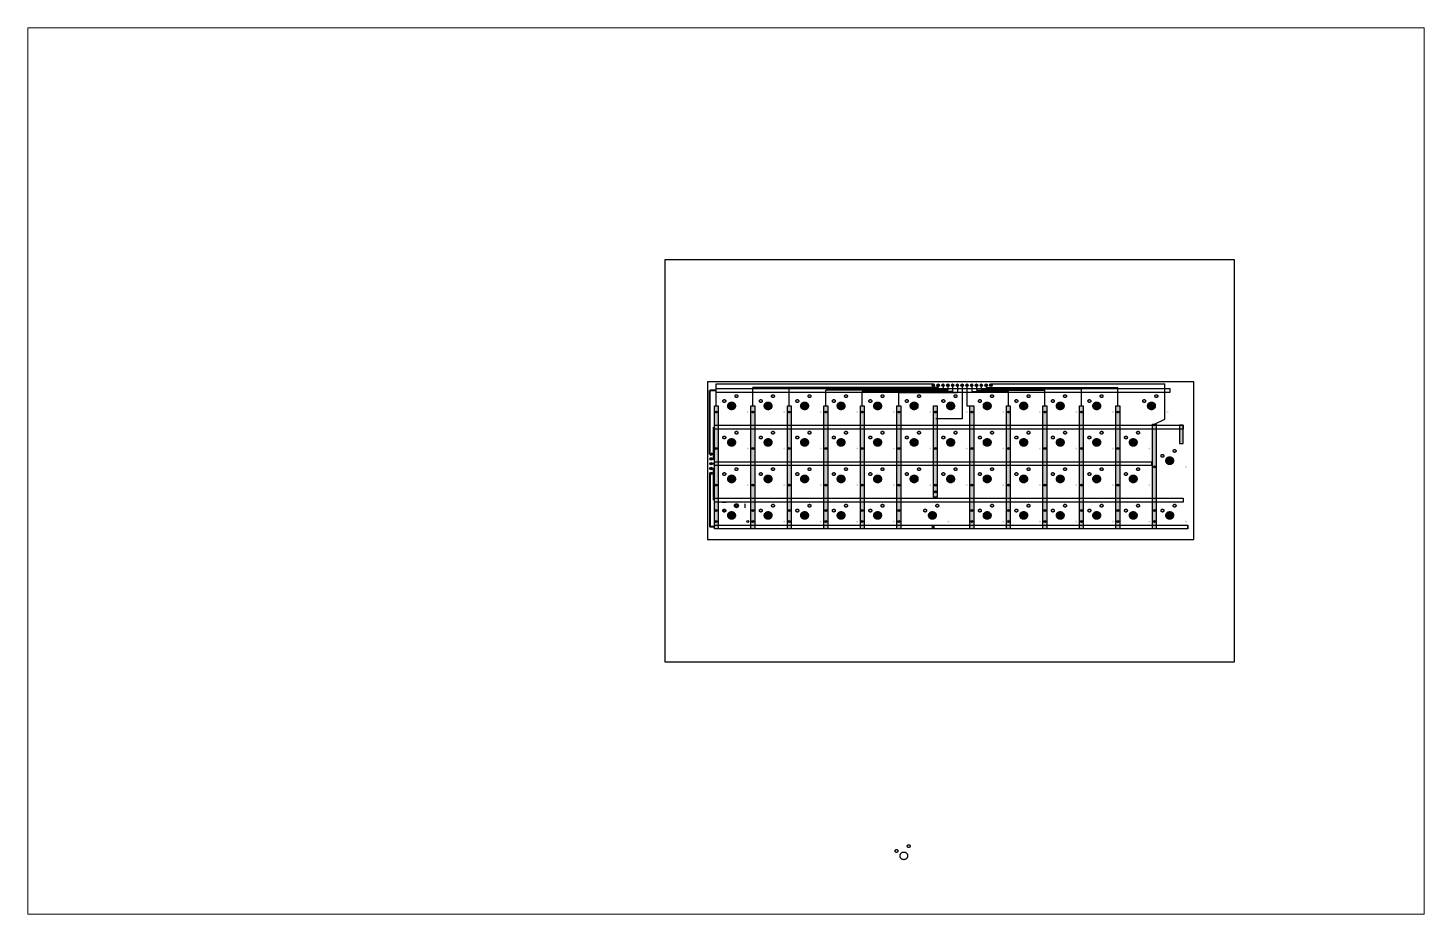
# Paper-space layout 'Sheet1' of a CAD drawing. Header units: millimetres. Extents: x 40 to 364, y 26 to 231.
# The model-space entities are those that its viewports show. They can reach past a viewport. Long polylines and large blocks are cut down to what shows.
import ezdxf

# ---------------------------------------------------------------- set-up
doc = ezdxf.new("R2010")
doc.units = ezdxf.units.MM
doc.linetypes.add('DASHED', pattern=[19.05, 12.7, -6.35])
doc.layers.add('Bottom_Lines', color=16, linetype='Continuous', lineweight=40)
doc.layers.add('Top_Trail', color=171, linetype='Continuous', lineweight=25)
for name, color, linetype in [('Bottom_Trail', 16, 'Continuous'), ('PCB_Outline', 5, 'Continuous'), ('SwitchHoles', 1, 'DASHED'), ('Top_Lines', 171, 'Continuous')]:
    doc.layers.add(name, color=color, linetype=linetype)

msp = doc.modelspace()

# ---------------------------------------------------------------- hatches: boundary and pattern name
at = {"layer": 'Bottom_Trail'}
h = msp.add_hatch(color=256, dxfattribs=at)
h.set_gradient(color1=(255, 255, 255))
edge = h.paths.add_edge_path()
edge.add_arc((235.393, 161.068), 0.5, 0, 360)
edge = h.paths.add_edge_path()
edge.add_arc((241.743, 163.608), 0.5, 0, 360)
edge = h.paths.add_edge_path()
edge.add_arc((247.603, 155.331), 0.5, 0, 360)
h = msp.add_hatch(color=256, dxfattribs=at)
h.set_gradient(color1=(0, 255, 0), color2=(0, 255, 0))
edge = h.paths.add_edge_path()
edge.add_arc((239.203, 158.528), 2, 0, 360)
h = msp.add_hatch(color=256, dxfattribs=at)
h.set_gradient(color1=(255, 255, 255))
edge = h.paths.add_edge_path()
edge.add_arc((254.443, 161.068), 0.5, 0, 360)
edge = h.paths.add_edge_path()
edge.add_arc((260.793, 163.608), 0.5, 0, 360)
edge = h.paths.add_edge_path()
edge.add_arc((266.653, 155.331), 0.5, 0, 360)
h = msp.add_hatch(color=256, dxfattribs=at)
h.set_gradient(color1=(0, 255, 0), color2=(0, 255, 0))
edge = h.paths.add_edge_path()
edge.add_arc((258.253, 158.528), 2, 0, 360)
h = msp.add_hatch(color=256, dxfattribs=at)
h.set_gradient(color1=(255, 255, 255))
edge = h.paths.add_edge_path()
edge.add_arc((273.493, 161.068), 0.5, 0, 360)
edge = h.paths.add_edge_path()
edge.add_arc((279.843, 163.608), 0.5, 0, 360)
edge = h.paths.add_edge_path()
edge.add_arc((285.703, 155.331), 0.5, 0, 360)
h = msp.add_hatch(color=256, dxfattribs=at)
h.set_gradient(color1=(0, 255, 0), color2=(0, 255, 0))
edge = h.paths.add_edge_path()
edge.add_arc((277.303, 158.528), 2, 0, 360)
h = msp.add_hatch(color=256, dxfattribs=at)
h.set_gradient(color1=(255, 255, 255))
edge = h.paths.add_edge_path()
edge.add_arc((292.543, 161.068), 0.5, 0, 360)
edge = h.paths.add_edge_path()
edge.add_arc((298.893, 163.608), 0.5, 0, 360)
edge = h.paths.add_edge_path()
edge.add_arc((304.753, 155.331), 0.5, 0, 360)
h = msp.add_hatch(color=256, dxfattribs=at)
h.set_gradient(color1=(0, 255, 0), color2=(0, 255, 0))
edge = h.paths.add_edge_path()
edge.add_arc((296.353, 158.528), 2, 0, 360)
h = msp.add_hatch(color=256, dxfattribs=at)
h.set_gradient(color1=(255, 255, 255))
edge = h.paths.add_edge_path()
edge.add_arc((311.593, 161.068), 0.5, 0, 360)
edge = h.paths.add_edge_path()
edge.add_arc((317.943, 163.608), 0.5, 0, 360)
edge = h.paths.add_edge_path()
edge.add_arc((323.803, 155.331), 0.5, 0, 360)
h = msp.add_hatch(color=256, dxfattribs=at)
h.set_gradient(color1=(0, 255, 0), color2=(0, 255, 0))
edge = h.paths.add_edge_path()
edge.add_arc((315.403, 158.528), 2, 0, 360)
h = msp.add_hatch(color=256, dxfattribs=at)
h.set_gradient(color1=(255, 255, 255))
edge = h.paths.add_edge_path()
edge.add_arc((330.643, 161.068), 0.5, 0, 360)
edge = h.paths.add_edge_path()
edge.add_arc((336.993, 163.608), 0.5, 0, 360)
edge = h.paths.add_edge_path()
edge.add_arc((342.853, 155.331), 0.5, 0, 360)
h = msp.add_hatch(color=256, dxfattribs=at)
h.set_gradient(color1=(0, 255, 0), color2=(0, 255, 0))
edge = h.paths.add_edge_path()
edge.add_arc((334.453, 158.528), 2, 0, 360)
h = msp.add_hatch(color=256, dxfattribs=at)
h.set_gradient(color1=(255, 255, 255))
edge = h.paths.add_edge_path()
edge.add_arc((349.693, 161.068), 0.5, 0, 360)
edge = h.paths.add_edge_path()
edge.add_arc((356.043, 163.608), 0.5, 0, 360)
edge = h.paths.add_edge_path()
edge.add_arc((361.903, 155.331), 0.5, 0, 360)
h = msp.add_hatch(color=256, dxfattribs=at)
h.set_gradient(color1=(0, 255, 0), color2=(0, 255, 0))
edge = h.paths.add_edge_path()
edge.add_arc((353.503, 158.528), 2, 0, 360)
h = msp.add_hatch(color=256, dxfattribs=at)
h.set_gradient(color1=(255, 255, 255))
edge = h.paths.add_edge_path()
edge.add_arc((368.743, 161.068), 0.5, 0, 360)
edge = h.paths.add_edge_path()
edge.add_arc((375.093, 163.608), 0.5, 0, 360)
edge = h.paths.add_edge_path()
edge.add_arc((380.953, 155.331), 0.5, 0, 360)
h = msp.add_hatch(color=256, dxfattribs=at)
h.set_gradient(color1=(0, 255, 0), color2=(0, 255, 0))
edge = h.paths.add_edge_path()
edge.add_arc((372.553, 158.528), 2, 0, 360)
h = msp.add_hatch(color=256, dxfattribs=at)
h.set_gradient(color1=(255, 255, 255))
edge = h.paths.add_edge_path()
edge.add_arc((387.793, 161.068), 0.5, 0, 360)
edge = h.paths.add_edge_path()
edge.add_arc((394.143, 163.608), 0.5, 0, 360)
edge = h.paths.add_edge_path()
edge.add_arc((400.003, 155.331), 0.5, 0, 360)
h = msp.add_hatch(color=256, dxfattribs=at)
h.set_gradient(color1=(0, 255, 0), color2=(0, 255, 0))
edge = h.paths.add_edge_path()
edge.add_arc((391.603, 158.528), 2, 0, 360)
h = msp.add_hatch(color=256, dxfattribs=at)
h.set_gradient(color1=(255, 255, 255))
edge = h.paths.add_edge_path()
edge.add_arc((406.843, 161.068), 0.5, 0, 360)
edge = h.paths.add_edge_path()
edge.add_arc((413.193, 163.608), 0.5, 0, 360)
edge = h.paths.add_edge_path()
edge.add_arc((419.053, 155.331), 0.5, 0, 360)
h = msp.add_hatch(color=256, dxfattribs=at)
h.set_gradient(color1=(0, 255, 0), color2=(0, 255, 0))
edge = h.paths.add_edge_path()
edge.add_arc((410.653, 158.528), 2, 0, 360)
h = msp.add_hatch(color=256, dxfattribs=at)
h.set_gradient(color1=(255, 255, 255))
edge = h.paths.add_edge_path()
edge.add_arc((425.893, 161.068), 0.5, 0, 360)
edge = h.paths.add_edge_path()
edge.add_arc((432.243, 163.608), 0.5, 0, 360)
edge = h.paths.add_edge_path()
edge.add_arc((438.103, 155.331), 0.5, 0, 360)
h = msp.add_hatch(color=256, dxfattribs=at)
h.set_gradient(color1=(0, 255, 0), color2=(0, 255, 0))
edge = h.paths.add_edge_path()
edge.add_arc((429.703, 158.528), 2, 0, 360)
h = msp.add_hatch(color=256, dxfattribs=at)
h.set_gradient(color1=(255, 255, 255))
edge = h.paths.add_edge_path()
edge.add_arc((454.468, 161.068), 0.5, 0, 360)
edge = h.paths.add_edge_path()
edge.add_arc((460.818, 163.608), 0.5, 0, 360)
edge = h.paths.add_edge_path()
edge.add_arc((466.678, 155.331), 0.5, 0, 360)
h = msp.add_hatch(color=256, dxfattribs=at)
h.set_gradient(color1=(0, 255, 0), color2=(0, 255, 0))
edge = h.paths.add_edge_path()
edge.add_arc((458.278, 158.528), 2, 0, 360)
h = msp.add_hatch(color=256, dxfattribs=at)
h.set_gradient(color1=(0, 255, 0), color2=(0, 255, 0))
h.paths.add_polyline_path([(474.797, 138.909), (474.836, 148.473), (472.841, 148.473), (472.834, 138.901)])
h = msp.add_hatch(color=256, dxfattribs=at)
h.set_gradient(color1=(255, 255, 255))
edge = h.paths.add_edge_path()
edge.add_arc((235.393, 142.018), 0.5, 0, 360)
edge = h.paths.add_edge_path()
edge.add_arc((241.743, 144.558), 0.5, 0, 360)
edge = h.paths.add_edge_path()
edge.add_arc((247.603, 136.281), 0.5, 0, 360)
h = msp.add_hatch(color=256, dxfattribs=at)
h.set_gradient(color1=(0, 255, 0), color2=(0, 255, 0))
edge = h.paths.add_edge_path()
edge.add_arc((239.203, 139.478), 2, 0, 360)
h = msp.add_hatch(color=256, dxfattribs=at)
h.set_gradient(color1=(255, 255, 255))
edge = h.paths.add_edge_path()
edge.add_arc((254.443, 142.018), 0.5, 0, 360)
edge = h.paths.add_edge_path()
edge.add_arc((260.793, 144.558), 0.5, 0, 360)
edge = h.paths.add_edge_path()
edge.add_arc((266.653, 136.281), 0.5, 0, 360)
h = msp.add_hatch(color=256, dxfattribs=at)
h.set_gradient(color1=(0, 255, 0), color2=(0, 255, 0))
edge = h.paths.add_edge_path()
edge.add_arc((258.253, 139.478), 2, 0, 360)
h = msp.add_hatch(color=256, dxfattribs=at)
h.set_gradient(color1=(255, 255, 255))
edge = h.paths.add_edge_path()
edge.add_arc((273.493, 142.018), 0.5, 0, 360)
edge = h.paths.add_edge_path()
edge.add_arc((279.843, 144.558), 0.5, 0, 360)
edge = h.paths.add_edge_path()
edge.add_arc((285.703, 136.281), 0.5, 0, 360)
h = msp.add_hatch(color=256, dxfattribs=at)
h.set_gradient(color1=(0, 255, 0), color2=(0, 255, 0))
edge = h.paths.add_edge_path()
edge.add_arc((277.303, 139.478), 2, 0, 360)
h = msp.add_hatch(color=256, dxfattribs=at)
h.set_gradient(color1=(255, 255, 255))
edge = h.paths.add_edge_path()
edge.add_arc((292.543, 142.018), 0.5, 0, 360)
edge = h.paths.add_edge_path()
edge.add_arc((298.893, 144.558), 0.5, 0, 360)
edge = h.paths.add_edge_path()
edge.add_arc((304.753, 136.281), 0.5, 0, 360)
h = msp.add_hatch(color=256, dxfattribs=at)
h.set_gradient(color1=(0, 255, 0), color2=(0, 255, 0))
edge = h.paths.add_edge_path()
edge.add_arc((296.353, 139.478), 2, 0, 360)
h = msp.add_hatch(color=256, dxfattribs=at)
h.set_gradient(color1=(255, 255, 255))
edge = h.paths.add_edge_path()
edge.add_arc((311.593, 142.018), 0.5, 0, 360)
edge = h.paths.add_edge_path()
edge.add_arc((317.943, 144.558), 0.5, 0, 360)
edge = h.paths.add_edge_path()
edge.add_arc((323.803, 136.281), 0.5, 0, 360)
h = msp.add_hatch(color=256, dxfattribs=at)
h.set_gradient(color1=(0, 255, 0), color2=(0, 255, 0))
edge = h.paths.add_edge_path()
edge.add_arc((315.403, 139.478), 2, 0, 360)
h = msp.add_hatch(color=256, dxfattribs=at)
h.set_gradient(color1=(255, 255, 255))
edge = h.paths.add_edge_path()
edge.add_arc((330.643, 142.018), 0.5, 0, 360)
edge = h.paths.add_edge_path()
edge.add_arc((336.993, 144.558), 0.5, 0, 360)
edge = h.paths.add_edge_path()
edge.add_arc((342.853, 136.281), 0.5, 0, 360)
h = msp.add_hatch(color=256, dxfattribs=at)
h.set_gradient(color1=(0, 255, 0), color2=(0, 255, 0))
edge = h.paths.add_edge_path()
edge.add_arc((334.453, 139.478), 2, 0, 360)
h = msp.add_hatch(color=256, dxfattribs=at)
h.set_gradient(color1=(255, 255, 255))
edge = h.paths.add_edge_path()
edge.add_arc((349.693, 142.018), 0.5, 0, 360)
edge = h.paths.add_edge_path()
edge.add_arc((356.043, 144.558), 0.5, 0, 360)
edge = h.paths.add_edge_path()
edge.add_arc((361.903, 136.281), 0.5, 0, 360)
h = msp.add_hatch(color=256, dxfattribs=at)
h.set_gradient(color1=(0, 255, 0), color2=(0, 255, 0))
edge = h.paths.add_edge_path()
edge.add_arc((353.503, 139.478), 2, 0, 360)
h = msp.add_hatch(color=256, dxfattribs=at)
h.set_gradient(color1=(255, 255, 255))
edge = h.paths.add_edge_path()
edge.add_arc((368.743, 142.018), 0.5, 0, 360)
edge = h.paths.add_edge_path()
edge.add_arc((375.093, 144.558), 0.5, 0, 360)
edge = h.paths.add_edge_path()
edge.add_arc((380.953, 136.281), 0.5, 0, 360)
h = msp.add_hatch(color=256, dxfattribs=at)
h.set_gradient(color1=(0, 255, 0), color2=(0, 255, 0))
edge = h.paths.add_edge_path()
edge.add_arc((372.553, 139.478), 2, 0, 360)
h = msp.add_hatch(color=256, dxfattribs=at)
h.set_gradient(color1=(255, 255, 255))
edge = h.paths.add_edge_path()
edge.add_arc((387.793, 142.018), 0.5, 0, 360)
edge = h.paths.add_edge_path()
edge.add_arc((394.143, 144.558), 0.5, 0, 360)
edge = h.paths.add_edge_path()
edge.add_arc((400.003, 136.281), 0.5, 0, 360)
h = msp.add_hatch(color=256, dxfattribs=at)
h.set_gradient(color1=(0, 255, 0), color2=(0, 255, 0))
edge = h.paths.add_edge_path()
edge.add_arc((391.603, 139.478), 2, 0, 360)
h = msp.add_hatch(color=256, dxfattribs=at)
h.set_gradient(color1=(255, 255, 255))
edge = h.paths.add_edge_path()
edge.add_arc((406.843, 142.018), 0.5, 0, 360)
edge = h.paths.add_edge_path()
edge.add_arc((413.193, 144.558), 0.5, 0, 360)
edge = h.paths.add_edge_path()
edge.add_arc((419.053, 136.281), 0.5, 0, 360)
h = msp.add_hatch(color=256, dxfattribs=at)
h.set_gradient(color1=(0, 255, 0), color2=(0, 255, 0))
edge = h.paths.add_edge_path()
edge.add_arc((410.653, 139.478), 2, 0, 360)
h = msp.add_hatch(color=256, dxfattribs=at)
h.set_gradient(color1=(255, 255, 255))
edge = h.paths.add_edge_path()
edge.add_arc((425.893, 142.018), 0.5, 0, 360)
edge = h.paths.add_edge_path()
edge.add_arc((432.243, 144.558), 0.5, 0, 360)
edge = h.paths.add_edge_path()
edge.add_arc((438.103, 136.281), 0.5, 0, 360)
h = msp.add_hatch(color=256, dxfattribs=at)
h.set_gradient(color1=(0, 255, 0), color2=(0, 255, 0))
edge = h.paths.add_edge_path()
edge.add_arc((429.703, 139.478), 2, 0, 360)
h = msp.add_hatch(color=256, dxfattribs=at)
h.set_gradient(color1=(255, 255, 255))
edge = h.paths.add_edge_path()
edge.add_arc((444.943, 142.018), 0.5, 0, 360)
edge = h.paths.add_edge_path()
edge.add_arc((451.293, 144.558), 0.5, 0, 360)
edge = h.paths.add_edge_path()
edge.add_arc((457.153, 136.281), 0.5, 0, 360)
h = msp.add_hatch(color=256, dxfattribs=at)
h.set_gradient(color1=(0, 255, 0), color2=(0, 255, 0))
edge = h.paths.add_edge_path()
edge.add_arc((448.753, 139.478), 2, 0, 360)
h = msp.add_hatch(color=256, dxfattribs=at)
h.set_gradient(color1=(127, 127, 255), color2=(127, 127, 255))
edge = h.paths.add_edge_path()
edge.add_arc((228.44, 133.379), 0.65, 0, 360)
h = msp.add_hatch(color=256, dxfattribs=at)
h.set_gradient(color1=(127, 127, 255), color2=(127, 127, 255))
edge = h.paths.add_edge_path()
edge.add_arc((228.44, 130.879), 0.65, 0, 360)
h = msp.add_hatch(color=256, dxfattribs=at)
h.set_gradient(color1=(255, 255, 255))
edge = h.paths.add_edge_path()
edge.add_arc((463.993, 132.493), 0.5, 0, 360)
edge = h.paths.add_edge_path()
edge.add_arc((470.343, 135.033), 0.5, 0, 360)
edge = h.paths.add_edge_path()
edge.add_arc((476.203, 126.756), 0.5, 0, 360)
h = msp.add_hatch(color=256, dxfattribs=at)
h.set_gradient(color1=(0, 255, 0), color2=(0, 255, 0))
edge = h.paths.add_edge_path()
edge.add_arc((467.803, 129.953), 2, 0, 360)
h = msp.add_hatch(color=256, dxfattribs=at)
h.set_gradient(color1=(127, 127, 255), color2=(127, 127, 255))
edge = h.paths.add_edge_path()
edge.add_arc((228.44, 128.379), 0.65, 0, 360)
h = msp.add_hatch(color=256, dxfattribs=at)
h.set_gradient(color1=(127, 127, 255), color2=(127, 127, 255))
edge = h.paths.add_edge_path()
edge.add_arc((228.44, 125.879), 0.65, 0, 360)
h = msp.add_hatch(color=256, dxfattribs=at)
h.set_gradient(color1=(127, 127, 255), color2=(127, 127, 255))
edge = h.paths.add_edge_path()
edge.add_arc((228.44, 123.379), 0.65, 0, 360)
h = msp.add_hatch(color=256, dxfattribs=at)
h.set_gradient(color1=(255, 255, 255))
edge = h.paths.add_edge_path()
edge.add_arc((235.393, 122.968), 0.5, 0, 360)
edge = h.paths.add_edge_path()
edge.add_arc((241.743, 125.508), 0.5, 0, 360)
edge = h.paths.add_edge_path()
edge.add_arc((247.603, 117.231), 0.5, 0, 360)
h = msp.add_hatch(color=256, dxfattribs=at)
h.set_gradient(color1=(255, 255, 255))
edge = h.paths.add_edge_path()
edge.add_arc((254.443, 122.968), 0.5, 0, 360)
edge = h.paths.add_edge_path()
edge.add_arc((260.793, 125.508), 0.5, 0, 360)
edge = h.paths.add_edge_path()
edge.add_arc((266.653, 117.231), 0.5, 0, 360)
h = msp.add_hatch(color=256, dxfattribs=at)
h.set_gradient(color1=(255, 255, 255))
edge = h.paths.add_edge_path()
edge.add_arc((273.493, 122.968), 0.5, 0, 360)
edge = h.paths.add_edge_path()
edge.add_arc((279.843, 125.508), 0.5, 0, 360)
edge = h.paths.add_edge_path()
edge.add_arc((285.703, 117.231), 0.5, 0, 360)
h = msp.add_hatch(color=256, dxfattribs=at)
h.set_gradient(color1=(255, 255, 255))
edge = h.paths.add_edge_path()
edge.add_arc((292.543, 122.968), 0.5, 0, 360)
edge = h.paths.add_edge_path()
edge.add_arc((298.893, 125.508), 0.5, 0, 360)
edge = h.paths.add_edge_path()
edge.add_arc((304.753, 117.231), 0.5, 0, 360)
h = msp.add_hatch(color=256, dxfattribs=at)
h.set_gradient(color1=(255, 255, 255))
edge = h.paths.add_edge_path()
edge.add_arc((311.593, 122.968), 0.5, 0, 360)
edge = h.paths.add_edge_path()
edge.add_arc((317.943, 125.508), 0.5, 0, 360)
edge = h.paths.add_edge_path()
edge.add_arc((323.803, 117.231), 0.5, 0, 360)
h = msp.add_hatch(color=256, dxfattribs=at)
h.set_gradient(color1=(255, 255, 255))
edge = h.paths.add_edge_path()
edge.add_arc((330.643, 122.968), 0.5, 0, 360)
edge = h.paths.add_edge_path()
edge.add_arc((336.993, 125.508), 0.5, 0, 360)
edge = h.paths.add_edge_path()
edge.add_arc((342.853, 117.231), 0.5, 0, 360)
h = msp.add_hatch(color=256, dxfattribs=at)
h.set_gradient(color1=(255, 255, 255))
edge = h.paths.add_edge_path()
edge.add_arc((349.693, 122.968), 0.5, 0, 360)
edge = h.paths.add_edge_path()
edge.add_arc((356.043, 125.508), 0.5, 0, 360)
edge = h.paths.add_edge_path()
edge.add_arc((361.903, 117.231), 0.5, 0, 360)
h = msp.add_hatch(color=256, dxfattribs=at)
h.set_gradient(color1=(255, 255, 255))
edge = h.paths.add_edge_path()
edge.add_arc((368.743, 122.968), 0.5, 0, 360)
edge = h.paths.add_edge_path()
edge.add_arc((375.093, 125.508), 0.5, 0, 360)
edge = h.paths.add_edge_path()
edge.add_arc((380.953, 117.231), 0.5, 0, 360)
h = msp.add_hatch(color=256, dxfattribs=at)
h.set_gradient(color1=(255, 255, 255))
edge = h.paths.add_edge_path()
edge.add_arc((387.793, 122.968), 0.5, 0, 360)
edge = h.paths.add_edge_path()
edge.add_arc((394.143, 125.508), 0.5, 0, 360)
edge = h.paths.add_edge_path()
edge.add_arc((400.003, 117.231), 0.5, 0, 360)
h = msp.add_hatch(color=256, dxfattribs=at)
h.set_gradient(color1=(255, 255, 255))
edge = h.paths.add_edge_path()
edge.add_arc((406.843, 122.968), 0.5, 0, 360)
edge = h.paths.add_edge_path()
edge.add_arc((413.193, 125.508), 0.5, 0, 360)
edge = h.paths.add_edge_path()
edge.add_arc((419.053, 117.231), 0.5, 0, 360)
h = msp.add_hatch(color=256, dxfattribs=at)
h.set_gradient(color1=(255, 255, 255))
edge = h.paths.add_edge_path()
edge.add_arc((425.893, 122.968), 0.5, 0, 360)
edge = h.paths.add_edge_path()
edge.add_arc((432.243, 125.508), 0.5, 0, 360)
edge = h.paths.add_edge_path()
edge.add_arc((438.103, 117.231), 0.5, 0, 360)
h = msp.add_hatch(color=256, dxfattribs=at)
h.set_gradient(color1=(255, 255, 255))
edge = h.paths.add_edge_path()
edge.add_arc((444.943, 122.968), 0.5, 0, 360)
edge = h.paths.add_edge_path()
edge.add_arc((451.293, 125.508), 0.5, 0, 360)
edge = h.paths.add_edge_path()
edge.add_arc((457.153, 117.231), 0.5, 0, 360)
h = msp.add_hatch(color=256, dxfattribs=at)
h.set_gradient(color1=(0, 255, 0), color2=(0, 255, 0))
edge = h.paths.add_edge_path()
edge.add_arc((239.203, 120.428), 2, 0, 360)
h = msp.add_hatch(color=256, dxfattribs=at)
h.set_gradient(color1=(0, 255, 0), color2=(0, 255, 0))
edge = h.paths.add_edge_path()
edge.add_arc((258.253, 120.428), 2, 0, 360)
h = msp.add_hatch(color=256, dxfattribs=at)
h.set_gradient(color1=(0, 255, 0), color2=(0, 255, 0))
edge = h.paths.add_edge_path()
edge.add_arc((277.303, 120.428), 2, 0, 360)
h = msp.add_hatch(color=256, dxfattribs=at)
h.set_gradient(color1=(0, 255, 0), color2=(0, 255, 0))
edge = h.paths.add_edge_path()
edge.add_arc((296.353, 120.428), 2, 0, 360)
h = msp.add_hatch(color=256, dxfattribs=at)
h.set_gradient(color1=(0, 255, 0), color2=(0, 255, 0))
edge = h.paths.add_edge_path()
edge.add_arc((315.403, 120.428), 2, 0, 360)
h = msp.add_hatch(color=256, dxfattribs=at)
h.set_gradient(color1=(0, 255, 0), color2=(0, 255, 0))
edge = h.paths.add_edge_path()
edge.add_arc((334.453, 120.428), 2, 0, 360)
h = msp.add_hatch(color=256, dxfattribs=at)
h.set_gradient(color1=(0, 255, 0), color2=(0, 255, 0))
edge = h.paths.add_edge_path()
edge.add_arc((353.503, 120.428), 2, 0, 360)
h = msp.add_hatch(color=256, dxfattribs=at)
h.set_gradient(color1=(0, 255, 0), color2=(0, 255, 0))
edge = h.paths.add_edge_path()
edge.add_arc((372.553, 120.428), 2, 0, 360)
h = msp.add_hatch(color=256, dxfattribs=at)
h.set_gradient(color1=(0, 255, 0), color2=(0, 255, 0))
edge = h.paths.add_edge_path()
edge.add_arc((391.603, 120.428), 2, 0, 360)
h = msp.add_hatch(color=256, dxfattribs=at)
h.set_gradient(color1=(0, 255, 0), color2=(0, 255, 0))
edge = h.paths.add_edge_path()
edge.add_arc((410.653, 120.428), 2, 0, 360)
h = msp.add_hatch(color=256, dxfattribs=at)
h.set_gradient(color1=(0, 255, 0), color2=(0, 255, 0))
edge = h.paths.add_edge_path()
edge.add_arc((429.703, 120.428), 2, 0, 360)
h = msp.add_hatch(color=256, dxfattribs=at)
h.set_gradient(color1=(0, 255, 0), color2=(0, 255, 0))
edge = h.paths.add_edge_path()
edge.add_arc((448.753, 120.428), 2, 0, 360)
h = msp.add_hatch(color=256, dxfattribs=at)
h.set_gradient(color1=(255, 255, 255))
edge = h.paths.add_edge_path()
edge.add_arc((235.393, 103.918), 0.5, 0, 360)
edge = h.paths.add_edge_path()
edge.add_arc((241.743, 106.458), 0.5, 0, 360)
edge = h.paths.add_edge_path()
edge.add_arc((247.603, 98.181), 0.5, 0, 360)
h = msp.add_hatch(color=256, dxfattribs=at)
h.set_gradient(color1=(0, 255, 0), color2=(0, 255, 0))
edge = h.paths.add_edge_path()
edge.add_arc((239.203, 101.378), 2, 0, 360)
h = msp.add_hatch(color=256, dxfattribs=at)
h.set_gradient(color1=(255, 255, 255))
edge = h.paths.add_edge_path()
edge.add_arc((254.443, 103.918), 0.5, 0, 360)
edge = h.paths.add_edge_path()
edge.add_arc((260.793, 106.458), 0.5, 0, 360)
edge = h.paths.add_edge_path()
edge.add_arc((266.653, 98.181), 0.5, 0, 360)
h = msp.add_hatch(color=256, dxfattribs=at)
h.set_gradient(color1=(0, 255, 0), color2=(0, 255, 0))
edge = h.paths.add_edge_path()
edge.add_arc((258.253, 101.378), 2, 0, 360)
h = msp.add_hatch(color=256, dxfattribs=at)
h.set_gradient(color1=(255, 255, 255))
edge = h.paths.add_edge_path()
edge.add_arc((273.493, 103.918), 0.5, 0, 360)
edge = h.paths.add_edge_path()
edge.add_arc((279.843, 106.458), 0.5, 0, 360)
edge = h.paths.add_edge_path()
edge.add_arc((285.703, 98.181), 0.5, 0, 360)
h = msp.add_hatch(color=256, dxfattribs=at)
h.set_gradient(color1=(0, 255, 0), color2=(0, 255, 0))
edge = h.paths.add_edge_path()
edge.add_arc((277.303, 101.378), 2, 0, 360)
h = msp.add_hatch(color=256, dxfattribs=at)
h.set_gradient(color1=(255, 255, 255))
edge = h.paths.add_edge_path()
edge.add_arc((292.543, 103.918), 0.5, 0, 360)
edge = h.paths.add_edge_path()
edge.add_arc((298.893, 106.458), 0.5, 0, 360)
edge = h.paths.add_edge_path()
edge.add_arc((304.753, 98.181), 0.5, 0, 360)
h = msp.add_hatch(color=256, dxfattribs=at)
h.set_gradient(color1=(0, 255, 0), color2=(0, 255, 0))
edge = h.paths.add_edge_path()
edge.add_arc((296.353, 101.378), 2, 0, 360)
h = msp.add_hatch(color=256, dxfattribs=at)
h.set_gradient(color1=(255, 255, 255))
edge = h.paths.add_edge_path()
edge.add_arc((311.593, 103.918), 0.5, 0, 360)
edge = h.paths.add_edge_path()
edge.add_arc((317.943, 106.458), 0.5, 0, 360)
edge = h.paths.add_edge_path()
edge.add_arc((323.803, 98.181), 0.5, 0, 360)
h = msp.add_hatch(color=256, dxfattribs=at)
h.set_gradient(color1=(0, 255, 0), color2=(0, 255, 0))
edge = h.paths.add_edge_path()
edge.add_arc((315.403, 101.378), 2, 0, 360)
h = msp.add_hatch(color=256, dxfattribs=at)
h.set_gradient(color1=(255, 255, 255))
edge = h.paths.add_edge_path()
edge.add_arc((340.168, 103.918), 0.5, 0, 360)
edge = h.paths.add_edge_path()
edge.add_arc((346.518, 106.458), 0.5, 0, 360)
edge = h.paths.add_edge_path()
edge.add_arc((352.378, 98.181), 0.5, 0, 360)
h = msp.add_hatch(color=256, dxfattribs=at)
h.set_gradient(color1=(0, 255, 0), color2=(0, 255, 0))
edge = h.paths.add_edge_path()
edge.add_arc((343.978, 101.378), 2, 0, 360)
h = msp.add_hatch(color=256, dxfattribs=at)
h.set_gradient(color1=(255, 255, 255))
edge = h.paths.add_edge_path()
edge.add_arc((368.743, 103.918), 0.5, 0, 360)
edge = h.paths.add_edge_path()
edge.add_arc((375.093, 106.458), 0.5, 0, 360)
edge = h.paths.add_edge_path()
edge.add_arc((380.953, 98.181), 0.5, 0, 360)
h = msp.add_hatch(color=256, dxfattribs=at)
h.set_gradient(color1=(0, 255, 0), color2=(0, 255, 0))
edge = h.paths.add_edge_path()
edge.add_arc((372.553, 101.378), 2, 0, 360)
h = msp.add_hatch(color=256, dxfattribs=at)
h.set_gradient(color1=(255, 255, 255))
edge = h.paths.add_edge_path()
edge.add_arc((387.793, 103.918), 0.5, 0, 360)
edge = h.paths.add_edge_path()
edge.add_arc((394.143, 106.458), 0.5, 0, 360)
edge = h.paths.add_edge_path()
edge.add_arc((400.003, 98.181), 0.5, 0, 360)
h = msp.add_hatch(color=256, dxfattribs=at)
h.set_gradient(color1=(0, 255, 0), color2=(0, 255, 0))
edge = h.paths.add_edge_path()
edge.add_arc((391.603, 101.378), 2, 0, 360)
h = msp.add_hatch(color=256, dxfattribs=at)
h.set_gradient(color1=(255, 255, 255))
edge = h.paths.add_edge_path()
edge.add_arc((406.843, 103.918), 0.5, 0, 360)
edge = h.paths.add_edge_path()
edge.add_arc((413.193, 106.458), 0.5, 0, 360)
edge = h.paths.add_edge_path()
edge.add_arc((419.053, 98.181), 0.5, 0, 360)
h = msp.add_hatch(color=256, dxfattribs=at)
h.set_gradient(color1=(0, 255, 0), color2=(0, 255, 0))
edge = h.paths.add_edge_path()
edge.add_arc((410.653, 101.378), 2, 0, 360)
h = msp.add_hatch(color=256, dxfattribs=at)
h.set_gradient(color1=(255, 255, 255))
edge = h.paths.add_edge_path()
edge.add_arc((425.893, 103.918), 0.5, 0, 360)
edge = h.paths.add_edge_path()
edge.add_arc((432.243, 106.458), 0.5, 0, 360)
edge = h.paths.add_edge_path()
edge.add_arc((438.103, 98.181), 0.5, 0, 360)
h = msp.add_hatch(color=256, dxfattribs=at)
h.set_gradient(color1=(0, 255, 0), color2=(0, 255, 0))
edge = h.paths.add_edge_path()
edge.add_arc((429.703, 101.378), 2, 0, 360)
h = msp.add_hatch(color=256, dxfattribs=at)
h.set_gradient(color1=(255, 255, 255))
edge = h.paths.add_edge_path()
edge.add_arc((444.943, 103.918), 0.5, 0, 360)
edge = h.paths.add_edge_path()
edge.add_arc((451.293, 106.458), 0.5, 0, 360)
edge = h.paths.add_edge_path()
edge.add_arc((457.153, 98.181), 0.5, 0, 360)
h = msp.add_hatch(color=256, dxfattribs=at)
h.set_gradient(color1=(0, 255, 0), color2=(0, 255, 0))
edge = h.paths.add_edge_path()
edge.add_arc((448.753, 101.378), 2, 0, 360)
h = msp.add_hatch(color=256, dxfattribs=at)
h.set_gradient(color1=(255, 255, 255))
edge = h.paths.add_edge_path()
edge.add_arc((463.993, 103.918), 0.5, 0, 360)
edge = h.paths.add_edge_path()
edge.add_arc((470.343, 106.458), 0.5, 0, 360)
edge = h.paths.add_edge_path()
edge.add_arc((476.203, 98.181), 0.5, 0, 360)
h = msp.add_hatch(color=256, dxfattribs=at)
h.set_gradient(color1=(0, 255, 0), color2=(0, 255, 0))
edge = h.paths.add_edge_path()
edge.add_arc((467.803, 101.378), 2, 0, 360)
at = {"layer": 'Top_Trail'}
h = msp.add_hatch(color=256, dxfattribs=at)
h.set_gradient(color1=(127, 127, 255), color2=(127, 127, 255))
edge = h.paths.add_edge_path()
edge.add_arc((344.503, 169.309), 0.65, 0, 360)
h = msp.add_hatch(color=256, dxfattribs=at)
h.set_gradient(color1=(127, 127, 255), color2=(127, 127, 255))
edge = h.paths.add_edge_path()
edge.add_arc((347.003, 169.309), 0.65, 0, 360)
h = msp.add_hatch(color=256, dxfattribs=at)
h.set_gradient(color1=(127, 127, 255), color2=(127, 127, 255))
edge = h.paths.add_edge_path()
edge.add_arc((349.503, 169.309), 0.65, 0, 360)
h = msp.add_hatch(color=256, dxfattribs=at)
h.set_gradient(color1=(127, 127, 255), color2=(127, 127, 255))
edge = h.paths.add_edge_path()
edge.add_arc((352.003, 169.309), 0.65, 0, 360)
h = msp.add_hatch(color=256, dxfattribs=at)
h.set_gradient(color1=(127, 127, 255), color2=(127, 127, 255))
edge = h.paths.add_edge_path()
edge.add_arc((354.503, 169.309), 0.65, 0, 360)
h = msp.add_hatch(color=256, dxfattribs=at)
h.set_gradient(color1=(127, 127, 255), color2=(127, 127, 255))
edge = h.paths.add_edge_path()
edge.add_arc((357.003, 169.309), 0.65, 0, 360)
h = msp.add_hatch(color=256, dxfattribs=at)
h.set_gradient(color1=(127, 127, 255), color2=(127, 127, 255))
edge = h.paths.add_edge_path()
edge.add_arc((359.503, 169.309), 0.65, 0, 360)
h = msp.add_hatch(color=256, dxfattribs=at)
h.set_gradient(color1=(127, 127, 255), color2=(127, 127, 255))
edge = h.paths.add_edge_path()
edge.add_arc((362.003, 169.309), 0.65, 0, 360)
h = msp.add_hatch(color=256, dxfattribs=at)
h.set_gradient(color1=(127, 127, 255), color2=(127, 127, 255))
edge = h.paths.add_edge_path()
edge.add_arc((364.503, 169.309), 0.65, 0, 360)
h = msp.add_hatch(color=256, dxfattribs=at)
h.set_gradient(color1=(127, 127, 255), color2=(127, 127, 255))
edge = h.paths.add_edge_path()
edge.add_arc((367.003, 169.309), 0.65, 0, 360)
h = msp.add_hatch(color=256, dxfattribs=at)
h.set_gradient(color1=(127, 127, 255), color2=(127, 127, 255))
edge = h.paths.add_edge_path()
edge.add_arc((369.503, 169.309), 0.65, 0, 360)
h = msp.add_hatch(color=256, dxfattribs=at)
h.set_gradient(color1=(127, 127, 255), color2=(127, 127, 255))
edge = h.paths.add_edge_path()
edge.add_arc((372.003, 169.309), 0.65, 0, 360)
h = msp.add_hatch(color=256, dxfattribs=at)
h.set_gradient(color1=(127, 127, 255), color2=(127, 127, 255))
edge = h.paths.add_edge_path()
edge.add_arc((374.498, 169.359), 0.65, 0, 360)
h = msp.add_hatch(color=256, dxfattribs=at)
h.set_gradient(color1=(128, 128, 255), color2=(128, 128, 255))
h.paths.add_polyline_path([(230.203, 94.378), (230.203, 158.528), (232.203, 158.528), (232.203, 94.378)])
h.paths.add_polyline_path([(249.253, 94.378), (249.253, 158.528), (251.253, 158.528), (251.253, 94.378)])
h.paths.add_polyline_path([(268.303, 94.378), (268.303, 158.528), (270.303, 158.528), (270.303, 94.378)])
h.paths.add_polyline_path([(306.403, 94.378), (306.403, 158.528), (308.403, 158.528), (308.403, 94.378)])
h.paths.add_polyline_path([(287.353, 94.378), (287.353, 158.528), (289.353, 158.528), (289.353, 94.378)])
h.paths.add_polyline_path([(325.453, 94.378), (325.453, 158.528), (327.453, 158.528), (327.453, 94.378)])
h.paths.add_polyline_path([(344.503, 110.903), (344.503, 158.528), (346.503, 158.528), (346.503, 110.903)])
h.paths.add_polyline_path([(363.553, 94.378), (363.553, 158.528), (365.553, 158.528), (365.553, 94.378)])
h.paths.add_polyline_path([(458.803, 94.378), (458.803, 149.003), (460.803, 149.003), (460.803, 94.378)])
h.paths.add_polyline_path([(382.603, 94.378), (382.603, 158.528), (384.603, 158.528), (384.603, 94.378)])
h.paths.add_polyline_path([(401.653, 94.378), (401.653, 158.528), (403.653, 158.528), (403.653, 94.378)])
h.paths.add_polyline_path([(420.703, 94.378), (420.703, 158.528), (422.703, 158.528), (422.703, 94.378)])
h.paths.add_polyline_path([(439.753, 94.378), (439.753, 158.528), (441.753, 158.528), (441.753, 94.378)])
edge = h.paths.add_edge_path(flags=0)
edge.add_arc((231.203, 98.181), 0.5, 0, 360)
edge = h.paths.add_edge_path(flags=16)
edge.add_arc((231.203, 117.231), 0.5, 0, 360)
edge = h.paths.add_edge_path(flags=0)
edge.add_arc((231.203, 136.281), 0.5, 0, 360)
edge = h.paths.add_edge_path(flags=0)
edge.add_arc((231.203, 155.331), 0.5, 0, 360)
edge = h.paths.add_edge_path(flags=0)
edge.add_arc((250.253, 98.181), 0.5, 0, 360)
edge = h.paths.add_edge_path(flags=16)
edge.add_arc((250.253, 117.231), 0.5, 0, 360)
edge = h.paths.add_edge_path(flags=0)
edge.add_arc((250.253, 136.281), 0.5, 0, 360)
edge = h.paths.add_edge_path(flags=0)
edge.add_arc((250.253, 155.331), 0.5, 0, 360)
edge = h.paths.add_edge_path(flags=0)
edge.add_arc((269.303, 98.181), 0.5, 0, 360)
edge = h.paths.add_edge_path(flags=16)
edge.add_arc((269.303, 117.231), 0.5, 0, 360)
edge = h.paths.add_edge_path(flags=0)
edge.add_arc((269.303, 136.281), 0.5, 0, 360)
edge = h.paths.add_edge_path(flags=0)
edge.add_arc((269.303, 155.331), 0.5, 0, 360)
edge = h.paths.add_edge_path(flags=0)
edge.add_arc((307.403, 98.181), 0.5, 0, 360)
edge = h.paths.add_edge_path(flags=16)
edge.add_arc((307.403, 117.231), 0.5, 0, 360)
edge = h.paths.add_edge_path(flags=0)
edge.add_arc((307.403, 136.281), 0.5, 0, 360)
edge = h.paths.add_edge_path(flags=0)
edge.add_arc((307.403, 155.331), 0.5, 0, 360)
edge = h.paths.add_edge_path(flags=0)
edge.add_arc((288.353, 98.181), 0.5, 0, 360)
edge = h.paths.add_edge_path(flags=16)
edge.add_arc((288.353, 117.231), 0.5, 0, 360)
edge = h.paths.add_edge_path(flags=0)
edge.add_arc((288.353, 136.281), 0.5, 0, 360)
edge = h.paths.add_edge_path(flags=0)
edge.add_arc((288.353, 155.331), 0.5, 0, 360)
edge = h.paths.add_edge_path(flags=0)
edge.add_arc((326.453, 98.181), 0.5, 0, 360)
edge = h.paths.add_edge_path(flags=16)
edge.add_arc((326.453, 117.231), 0.5, 0, 360)
edge = h.paths.add_edge_path(flags=0)
edge.add_arc((326.453, 136.281), 0.5, 0, 360)
edge = h.paths.add_edge_path(flags=0)
edge.add_arc((326.453, 155.331), 0.5, 0, 360)
edge = h.paths.add_edge_path(flags=0)
edge.add_arc((364.553, 98.181), 0.5, 0, 360)
edge = h.paths.add_edge_path(flags=16)
edge.add_arc((364.553, 117.231), 0.5, 0, 360)
edge = h.paths.add_edge_path(flags=0)
edge.add_arc((364.553, 136.281), 0.5, 0, 360)
edge = h.paths.add_edge_path(flags=0)
edge.add_arc((364.553, 155.331), 0.5, 0, 360)
edge = h.paths.add_edge_path(flags=0)
edge.add_arc((383.603, 98.181), 0.5, 0, 360)
edge = h.paths.add_edge_path(flags=16)
edge.add_arc((383.603, 117.231), 0.5, 0, 360)
edge = h.paths.add_edge_path(flags=0)
edge.add_arc((383.603, 136.281), 0.5, 0, 360)
edge = h.paths.add_edge_path(flags=0)
edge.add_arc((383.603, 155.331), 0.5, 0, 360)
edge = h.paths.add_edge_path(flags=0)
edge.add_arc((402.653, 98.181), 0.5, 0, 360)
edge = h.paths.add_edge_path(flags=16)
edge.add_arc((402.653, 117.231), 0.5, 0, 360)
edge = h.paths.add_edge_path(flags=0)
edge.add_arc((402.653, 136.281), 0.5, 0, 360)
edge = h.paths.add_edge_path(flags=0)
edge.add_arc((402.653, 155.331), 0.5, 0, 360)
edge = h.paths.add_edge_path(flags=0)
edge.add_arc((421.703, 98.181), 0.5, 0, 360)
edge = h.paths.add_edge_path(flags=16)
edge.add_arc((421.703, 117.231), 0.5, 0, 360)
edge = h.paths.add_edge_path(flags=0)
edge.add_arc((421.703, 136.281), 0.5, 0, 360)
edge = h.paths.add_edge_path(flags=0)
edge.add_arc((421.703, 155.331), 0.5, 0, 360)
edge = h.paths.add_edge_path(flags=0)
edge.add_arc((440.753, 98.181), 0.5, 0, 360)
edge = h.paths.add_edge_path(flags=16)
edge.add_arc((440.753, 117.231), 0.5, 0, 360)
edge = h.paths.add_edge_path(flags=0)
edge.add_arc((440.753, 136.281), 0.5, 0, 360)
edge = h.paths.add_edge_path(flags=0)
edge.add_arc((440.753, 155.331), 0.5, 0, 360)
h = msp.add_hatch(color=256, dxfattribs=at)
h.set_gradient(color1=(255, 255, 255))
edge = h.paths.add_edge_path()
edge.add_arc((231.203, 155.331), 0.5, 0, 360)
h = msp.add_hatch(color=256, dxfattribs=at)
h.set_gradient(color1=(255, 255, 255))
edge = h.paths.add_edge_path()
edge.add_arc((250.253, 155.331), 0.5, 0, 360)
h = msp.add_hatch(color=256, dxfattribs=at)
h.set_gradient(color1=(255, 255, 255))
edge = h.paths.add_edge_path()
edge.add_arc((269.303, 155.331), 0.5, 0, 360)
h = msp.add_hatch(color=256, dxfattribs=at)
h.set_gradient(color1=(255, 255, 255))
edge = h.paths.add_edge_path()
edge.add_arc((288.353, 155.331), 0.5, 0, 360)
h = msp.add_hatch(color=256, dxfattribs=at)
h.set_gradient(color1=(255, 255, 255))
edge = h.paths.add_edge_path()
edge.add_arc((307.403, 155.331), 0.5, 0, 360)
h = msp.add_hatch(color=256, dxfattribs=at)
h.set_gradient(color1=(255, 255, 255))
edge = h.paths.add_edge_path()
edge.add_arc((326.453, 155.331), 0.5, 0, 360)
h = msp.add_hatch(color=256, dxfattribs=at)
h.set_gradient(color1=(255, 255, 255))
edge = h.paths.add_edge_path()
edge.add_arc((345.503, 155.331), 0.5, 0, 360)
h = msp.add_hatch(color=256, dxfattribs=at)
h.set_gradient(color1=(255, 255, 255))
edge = h.paths.add_edge_path()
edge.add_arc((364.553, 155.331), 0.5, 0, 360)
h = msp.add_hatch(color=256, dxfattribs=at)
h.set_gradient(color1=(255, 255, 255))
edge = h.paths.add_edge_path()
edge.add_arc((383.603, 155.331), 0.5, 0, 360)
h = msp.add_hatch(color=256, dxfattribs=at)
h.set_gradient(color1=(255, 255, 255))
edge = h.paths.add_edge_path()
edge.add_arc((402.653, 155.331), 0.5, 0, 360)
h = msp.add_hatch(color=256, dxfattribs=at)
h.set_gradient(color1=(255, 255, 255))
edge = h.paths.add_edge_path()
edge.add_arc((421.703, 155.331), 0.5, 0, 360)
h = msp.add_hatch(color=256, dxfattribs=at)
h.set_gradient(color1=(255, 255, 255))
edge = h.paths.add_edge_path()
edge.add_arc((440.753, 155.331), 0.5, 0, 360)
h = msp.add_hatch(color=256, dxfattribs=at)
h.set_gradient(color1=(255, 255, 255))
edge = h.paths.add_edge_path()
edge.add_arc((231.203, 136.281), 0.5, 0, 360)
h = msp.add_hatch(color=256, dxfattribs=at)
h.set_gradient(color1=(255, 255, 255))
edge = h.paths.add_edge_path()
edge.add_arc((250.253, 136.281), 0.5, 0, 360)
h = msp.add_hatch(color=256, dxfattribs=at)
h.set_gradient(color1=(255, 255, 255))
edge = h.paths.add_edge_path()
edge.add_arc((269.303, 136.281), 0.5, 0, 360)
h = msp.add_hatch(color=256, dxfattribs=at)
h.set_gradient(color1=(255, 255, 255))
edge = h.paths.add_edge_path()
edge.add_arc((288.353, 136.281), 0.5, 0, 360)
h = msp.add_hatch(color=256, dxfattribs=at)
h.set_gradient(color1=(255, 255, 255))
edge = h.paths.add_edge_path()
edge.add_arc((307.403, 136.281), 0.5, 0, 360)
h = msp.add_hatch(color=256, dxfattribs=at)
h.set_gradient(color1=(255, 255, 255))
edge = h.paths.add_edge_path()
edge.add_arc((326.453, 136.281), 0.5, 0, 360)
h = msp.add_hatch(color=256, dxfattribs=at)
h.set_gradient(color1=(255, 255, 255))
edge = h.paths.add_edge_path()
edge.add_arc((345.503, 136.281), 0.5, 0, 360)
h = msp.add_hatch(color=256, dxfattribs=at)
h.set_gradient(color1=(255, 255, 255))
edge = h.paths.add_edge_path()
edge.add_arc((364.553, 136.281), 0.5, 0, 360)
h = msp.add_hatch(color=256, dxfattribs=at)
h.set_gradient(color1=(255, 255, 255))
edge = h.paths.add_edge_path()
edge.add_arc((383.603, 136.281), 0.5, 0, 360)
h = msp.add_hatch(color=256, dxfattribs=at)
h.set_gradient(color1=(255, 255, 255))
edge = h.paths.add_edge_path()
edge.add_arc((402.653, 136.281), 0.5, 0, 360)
h = msp.add_hatch(color=256, dxfattribs=at)
h.set_gradient(color1=(255, 255, 255))
edge = h.paths.add_edge_path()
edge.add_arc((421.703, 136.281), 0.5, 0, 360)
h = msp.add_hatch(color=256, dxfattribs=at)
h.set_gradient(color1=(255, 255, 255))
edge = h.paths.add_edge_path()
edge.add_arc((440.753, 136.281), 0.5, 0, 360)
h = msp.add_hatch(color=256, dxfattribs=at)
h.set_gradient(color1=(255, 255, 255))
edge = h.paths.add_edge_path()
edge.add_arc((459.803, 126.777), 0.5, 0, 360)
h = msp.add_hatch(color=256, dxfattribs=at)
h.set_gradient(color1=(255, 255, 255))
edge = h.paths.add_edge_path()
edge.add_arc((231.203, 117.238), 0.5, 0, 360)
h = msp.add_hatch(color=256, dxfattribs=at)
h.set_gradient(color1=(255, 255, 255))
edge = h.paths.add_edge_path()
edge.add_arc((250.253, 117.238), 0.5, 0, 360)
h = msp.add_hatch(color=256, dxfattribs=at)
h.set_gradient(color1=(255, 255, 255))
edge = h.paths.add_edge_path()
edge.add_arc((269.303, 117.238), 0.5, 0, 360)
h = msp.add_hatch(color=256, dxfattribs=at)
h.set_gradient(color1=(255, 255, 255))
edge = h.paths.add_edge_path()
edge.add_arc((288.353, 117.238), 0.5, 0, 360)
h = msp.add_hatch(color=256, dxfattribs=at)
h.set_gradient(color1=(255, 255, 255))
edge = h.paths.add_edge_path()
edge.add_arc((307.403, 117.238), 0.5, 0, 360)
h = msp.add_hatch(color=256, dxfattribs=at)
h.set_gradient(color1=(255, 255, 255))
edge = h.paths.add_edge_path()
edge.add_arc((326.453, 117.238), 0.5, 0, 360)
h = msp.add_hatch(color=256, dxfattribs=at)
h.set_gradient(color1=(255, 255, 255))
edge = h.paths.add_edge_path()
edge.add_arc((345.503, 117.238), 0.5, 0, 360)
h = msp.add_hatch(color=256, dxfattribs=at)
h.set_gradient(color1=(255, 255, 255))
edge = h.paths.add_edge_path()
edge.add_arc((364.553, 117.238), 0.5, 0, 360)
h = msp.add_hatch(color=256, dxfattribs=at)
h.set_gradient(color1=(255, 255, 255))
edge = h.paths.add_edge_path()
edge.add_arc((383.603, 117.238), 0.5, 0, 360)
h = msp.add_hatch(color=256, dxfattribs=at)
h.set_gradient(color1=(255, 255, 255))
edge = h.paths.add_edge_path()
edge.add_arc((402.653, 117.238), 0.5, 0, 360)
h = msp.add_hatch(color=256, dxfattribs=at)
h.set_gradient(color1=(255, 255, 255))
edge = h.paths.add_edge_path()
edge.add_arc((421.703, 117.238), 0.5, 0, 360)
h = msp.add_hatch(color=256, dxfattribs=at)
h.set_gradient(color1=(255, 255, 255))
edge = h.paths.add_edge_path()
edge.add_arc((440.753, 117.238), 0.5, 0, 360)
h = msp.add_hatch(color=256, dxfattribs=at)
h.set_gradient(color1=(255, 255, 255))
edge = h.paths.add_edge_path()
edge.add_arc((345.503, 113.769), 0.5, 0, 360)
h = msp.add_hatch(color=256, dxfattribs=at)
h.set_gradient(color1=(255, 255, 255))
edge = h.paths.add_edge_path()
edge.add_arc((231.203, 103.918), 0.5, 0, 360)
h = msp.add_hatch(color=256, dxfattribs=at)
h.set_gradient(color1=(255, 255, 255))
edge = h.paths.add_edge_path()
edge.add_arc((250.253, 103.918), 0.5, 0, 360)
h = msp.add_hatch(color=256, dxfattribs=at)
h.set_gradient(color1=(255, 255, 255))
edge = h.paths.add_edge_path()
edge.add_arc((269.303, 103.918), 0.5, 0, 360)
h = msp.add_hatch(color=256, dxfattribs=at)
h.set_gradient(color1=(255, 255, 255))
edge = h.paths.add_edge_path()
edge.add_arc((288.353, 103.918), 0.5, 0, 360)
h = msp.add_hatch(color=256, dxfattribs=at)
h.set_gradient(color1=(255, 255, 255))
edge = h.paths.add_edge_path()
edge.add_arc((307.403, 103.918), 0.5, 0, 360)
h = msp.add_hatch(color=256, dxfattribs=at)
h.set_gradient(color1=(255, 255, 255))
edge = h.paths.add_edge_path()
edge.add_arc((326.453, 103.918), 0.5, 0, 360)
h = msp.add_hatch(color=256, dxfattribs=at)
h.set_gradient(color1=(255, 255, 255))
edge = h.paths.add_edge_path()
edge.add_arc((364.553, 103.918), 0.5, 0, 360)
h = msp.add_hatch(color=256, dxfattribs=at)
h.set_gradient(color1=(255, 255, 255))
edge = h.paths.add_edge_path()
edge.add_arc((383.603, 103.918), 0.5, 0, 360)
h = msp.add_hatch(color=256, dxfattribs=at)
h.set_gradient(color1=(255, 255, 255))
edge = h.paths.add_edge_path()
edge.add_arc((402.653, 103.918), 0.5, 0, 360)
h = msp.add_hatch(color=256, dxfattribs=at)
h.set_gradient(color1=(255, 255, 255))
edge = h.paths.add_edge_path()
edge.add_arc((421.703, 103.918), 0.5, 0, 360)
h = msp.add_hatch(color=256, dxfattribs=at)
h.set_gradient(color1=(255, 255, 255))
edge = h.paths.add_edge_path()
edge.add_arc((440.753, 103.918), 0.5, 0, 360)
h = msp.add_hatch(color=256, dxfattribs=at)
h.set_gradient(color1=(255, 255, 255))
edge = h.paths.add_edge_path()
edge.add_arc((459.803, 103.918), 0.5, 0, 360)
h = msp.add_hatch(color=256, dxfattribs=at)
h.set_gradient(color1=(255, 255, 255))
edge = h.paths.add_edge_path()
edge.add_arc((231.203, 98.181), 0.5, 0, 360)
h = msp.add_hatch(color=256, dxfattribs=at)
h.set_gradient(color1=(255, 255, 255))
edge = h.paths.add_edge_path()
edge.add_arc((250.253, 98.181), 0.5, 0, 360)
h = msp.add_hatch(color=256, dxfattribs=at)
h.set_gradient(color1=(255, 255, 255))
edge = h.paths.add_edge_path()
edge.add_arc((269.303, 98.181), 0.5, 0, 360)
h = msp.add_hatch(color=256, dxfattribs=at)
h.set_gradient(color1=(255, 255, 255))
edge = h.paths.add_edge_path()
edge.add_arc((288.353, 98.181), 0.5, 0, 360)
h = msp.add_hatch(color=256, dxfattribs=at)
h.set_gradient(color1=(255, 255, 255))
edge = h.paths.add_edge_path()
edge.add_arc((307.403, 98.181), 0.5, 0, 360)
h = msp.add_hatch(color=256, dxfattribs=at)
h.set_gradient(color1=(255, 255, 255))
edge = h.paths.add_edge_path()
edge.add_arc((326.453, 98.181), 0.5, 0, 360)
h = msp.add_hatch(color=256, dxfattribs=at)
h.set_gradient(color1=(255, 255, 255))
edge = h.paths.add_edge_path()
edge.add_arc((364.553, 98.181), 0.5, 0, 360)
h = msp.add_hatch(color=256, dxfattribs=at)
h.set_gradient(color1=(255, 255, 255))
edge = h.paths.add_edge_path()
edge.add_arc((383.603, 98.181), 0.5, 0, 360)
h = msp.add_hatch(color=256, dxfattribs=at)
h.set_gradient(color1=(255, 255, 255))
edge = h.paths.add_edge_path()
edge.add_arc((402.653, 98.181), 0.5, 0, 360)
h = msp.add_hatch(color=256, dxfattribs=at)
h.set_gradient(color1=(255, 255, 255))
edge = h.paths.add_edge_path()
edge.add_arc((421.703, 98.181), 0.5, 0, 360)
h = msp.add_hatch(color=256, dxfattribs=at)
h.set_gradient(color1=(255, 255, 255))
edge = h.paths.add_edge_path()
edge.add_arc((440.753, 98.181), 0.5, 0, 360)
h = msp.add_hatch(color=256, dxfattribs=at)
h.set_gradient(color1=(255, 255, 255))
edge = h.paths.add_edge_path()
edge.add_arc((459.803, 98.181), 0.5, 0, 360)

# ---------------------------------------------------------------- linework, layer by layer
msp.add_lwpolyline([(204.488, 24.828), (204.488, 234.828), (501.488, 234.828), (501.488, 24.828)], close=True)
at = {"layer": 'Bottom_Lines'}
for p, q in [((227.79, 133.379), (227.79, 166.565)), ((231.203, 166.565), (227.79, 166.565)), ((229.905, 130.879), (229.905, 147.436)), ((229.905, 147.436), (230.203, 147.436)), ((230.203, 128.379), (228.94, 128.379)), ((229.09, 130.879), (229.905, 130.879)), ((229.09, 125.879), (229.903, 125.879)), ((229.903, 109.383), (229.903, 125.884)), ((227.79, 123.379), (227.79, 95.378)), ((229.903, 109.383), (230.203, 109.378)), ((230.203, 95.378), (227.79, 95.378))]:
    msp.add_line(p, q, dxfattribs=at)
at = {"layer": 'Bottom_Trail'}
for p, q in [((232.203, 110.903), (232.203, 110.903)), ((234.343, 108.378), (236.443, 108.378)), ((241.422, 108.378), (234.343, 108.378)), ((246.203, 105.408), (246.203, 107.508)), ((477.328, 94.378), (477.328, 96.378))]:
    msp.add_line(p, q, dxfattribs=at)
for points in [[(231.203, 165.565), (231.203, 167.565), (467.803, 167.565), (467.803, 165.565)], [(230.203, 146.473), (230.203, 148.473), (474.832, 148.472), (474.832, 146.472)], [(474.797, 138.909), (474.836, 148.473), (472.841, 148.473), (472.834, 138.901)], [(230.203, 127.379), (230.203, 129.379), (458.278, 129.379), (458.278, 127.379)], [(230.203, 108.378), (230.203, 110.378), (474.848, 110.378), (474.848, 108.378)], [(230.203, 94.378), (230.203, 96.378), (477.328, 96.378), (477.328, 94.378)]]:
    msp.add_lwpolyline(points, close=True, dxfattribs=at)
for centre, radius in [((239.203, 158.528), 2), ((258.253, 158.528), 2), ((277.303, 158.528), 2), ((296.353, 158.528), 2), ((315.403, 158.528), 2), ((334.453, 158.528), 2), ((353.503, 158.528), 2), ((372.553, 158.528), 2), ((391.603, 158.528), 2), ((410.653, 158.528), 2), ((429.703, 158.528), 2), ((458.278, 158.528), 2), ((239.203, 158.528), 0.5), ((258.253, 158.528), 0.5), ((277.303, 158.528), 0.5), ((296.353, 158.528), 0.5), ((315.403, 158.528), 0.5), ((334.453, 158.528), 0.5), ((353.503, 158.528), 0.5), ((372.553, 158.528), 0.5), ((391.603, 158.528), 0.5), ((410.653, 158.528), 0.5), ((429.703, 158.528), 0.5), ((458.278, 158.528), 0.5), ((239.203, 139.478), 2), ((239.203, 139.478), 0.5), ((258.253, 139.478), 2), ((258.253, 139.478), 0.5), ((277.303, 139.478), 2), ((277.303, 139.478), 0.5), ((296.353, 139.478), 2), ((296.353, 139.478), 0.5), ((315.403, 139.478), 2), ((315.403, 139.478), 0.5), ((334.453, 139.478), 2), ((334.453, 139.478), 0.5), ((353.503, 139.478), 2), ((353.503, 139.478), 0.5), ((372.553, 139.478), 2), ((372.553, 139.478), 0.5), ((391.603, 139.478), 2), ((391.603, 139.478), 0.5), ((410.653, 139.478), 2), ((410.653, 139.478), 0.5), ((429.703, 139.478), 2), ((429.703, 139.478), 0.5), ((448.753, 139.478), 2), ((448.753, 139.478), 0.5), ((228.44, 133.379), 0.65), ((228.44, 130.879), 0.65), ((228.44, 133.379), 0.5), ((228.44, 130.879), 0.5), ((467.803, 129.953), 2), ((228.44, 128.379), 0.65), ((228.44, 125.879), 0.65), ((228.44, 123.379), 0.65), ((228.44, 128.379), 0.5), ((228.44, 125.879), 0.5), ((228.44, 123.379), 0.5), ((467.803, 129.953), 0.5), ((239.203, 120.428), 2), ((239.203, 120.428), 0.5), ((258.253, 120.428), 2), ((258.253, 120.428), 0.5), ((277.303, 120.428), 2), ((277.303, 120.428), 0.5), ((296.353, 120.428), 2), ((296.353, 120.428), 0.5), ((315.403, 120.428), 2), ((315.403, 120.428), 0.5), ((334.453, 120.428), 2), ((334.453, 120.428), 0.5), ((353.503, 120.428), 2), ((353.503, 120.428), 0.5), ((372.553, 120.428), 2), ((372.553, 120.428), 0.5), ((391.603, 120.428), 2), ((391.603, 120.428), 0.5), ((410.653, 120.428), 2), ((410.653, 120.428), 0.5), ((429.703, 120.428), 2), ((429.703, 120.428), 0.5), ((448.753, 120.428), 2), ((448.753, 120.428), 0.5), ((235.393, 103.918), 0.5), ((239.203, 101.378), 2), ((241.743, 106.458), 1.05), ((241.743, 106.458), 0.5), ((258.253, 101.378), 2), ((277.303, 101.378), 2), ((296.353, 101.378), 2), ((315.403, 101.378), 2), ((343.978, 101.378), 2), ((372.553, 101.378), 2), ((391.603, 101.378), 2), ((410.653, 101.378), 2), ((429.703, 101.378), 2), ((448.753, 101.378), 2), ((467.803, 101.378), 2), ((239.203, 101.378), 0.5), ((247.603, 98.181), 0.5), ((258.253, 101.378), 0.5), ((277.303, 101.378), 0.5), ((296.353, 101.378), 0.5), ((315.403, 101.378), 0.5), ((343.978, 101.378), 0.5), ((344.316, 95.357), 0.5), ((372.553, 101.378), 0.5), ((391.603, 101.378), 0.5), ((410.653, 101.378), 0.5), ((429.703, 101.378), 0.5), ((448.753, 101.378), 0.5), ((467.803, 101.378), 0.5)]:
    msp.add_circle(centre, radius, dxfattribs=at)
at = {"layer": 'PCB_Outline'}
msp.add_lwpolyline([(226.678, 171.053), (226.678, 88.853), (480.328, 88.853), (480.328, 171.053)], close=True, dxfattribs=at)
at = {"layer": 'SwitchHoles'}
for centre, radius in [((235.393, 161.068), 0.75), ((239.203, 158.528), 2), ((241.743, 163.608), 0.75), ((254.443, 161.068), 0.75), ((258.253, 158.528), 2), ((260.793, 163.608), 0.75), ((273.493, 161.068), 0.75), ((277.303, 158.528), 2), ((279.843, 163.608), 0.75), ((292.543, 161.068), 0.75), ((296.353, 158.528), 2), ((298.893, 163.608), 0.75), ((311.593, 161.068), 0.75), ((315.403, 158.528), 2), ((317.943, 163.608), 0.75), ((330.643, 161.068), 0.75), ((334.453, 158.528), 2), ((336.993, 163.608), 0.75), ((349.693, 161.068), 0.75), ((353.503, 158.528), 2), ((356.043, 163.608), 0.75), ((368.743, 161.068), 0.75), ((372.553, 158.528), 2), ((375.093, 163.608), 0.75), ((387.793, 161.068), 0.75), ((391.603, 158.528), 2), ((394.143, 163.608), 0.75), ((406.843, 161.068), 0.75), ((410.653, 158.528), 2), ((413.193, 163.608), 0.75), ((425.893, 161.068), 0.75), ((429.703, 158.528), 2), ((432.243, 163.608), 0.75), ((454.468, 161.068), 0.75), ((458.278, 158.528), 2), ((460.818, 163.608), 0.75), ((235.393, 142.018), 0.75), ((239.203, 139.478), 2), ((241.743, 144.558), 0.75), ((254.443, 142.018), 0.75), ((258.253, 139.478), 2), ((260.793, 144.558), 0.75), ((273.493, 142.018), 0.75), ((277.303, 139.478), 2), ((279.843, 144.558), 0.75), ((292.543, 142.018), 0.75), ((296.353, 139.478), 2), ((298.893, 144.558), 0.75), ((311.593, 142.018), 0.75), ((315.403, 139.478), 2), ((317.943, 144.558), 0.75), ((330.643, 142.018), 0.75), ((334.453, 139.478), 2), ((336.993, 144.558), 0.75), ((349.693, 142.018), 0.75), ((353.503, 139.478), 2), ((356.043, 144.558), 0.75), ((368.743, 142.018), 0.75), ((372.553, 139.478), 2), ((375.093, 144.558), 0.75), ((387.793, 142.018), 0.75), ((391.603, 139.478), 2), ((394.143, 144.558), 0.75), ((406.843, 142.018), 0.75), ((410.653, 139.478), 2), ((413.193, 144.558), 0.75), ((425.893, 142.018), 0.75), ((429.703, 139.478), 2), ((432.243, 144.558), 0.75), ((444.943, 142.018), 0.75), ((448.753, 139.478), 2), ((451.293, 144.558), 0.75), ((463.993, 132.493), 0.75), ((467.803, 129.953), 2), ((470.343, 135.033), 0.75), ((241.743, 125.508), 0.75), ((260.793, 125.508), 0.75), ((279.843, 125.508), 0.75), ((298.893, 125.508), 0.75), ((317.943, 125.508), 0.75), ((336.993, 125.508), 0.75), ((356.043, 125.508), 0.75), ((375.093, 125.508), 0.75), ((394.143, 125.508), 0.75), ((413.193, 125.508), 0.75), ((432.243, 125.508), 0.75), ((451.293, 125.508), 0.75), ((235.393, 122.968), 0.75), ((239.203, 120.428), 2), ((254.443, 122.968), 0.75), ((258.253, 120.428), 2), ((273.493, 122.968), 0.75), ((277.303, 120.428), 2), ((292.543, 122.968), 0.75), ((296.353, 120.428), 2), ((311.593, 122.968), 0.75), ((315.403, 120.428), 2), ((330.643, 122.968), 0.75), ((334.453, 120.428), 2), ((349.693, 122.968), 0.75), ((353.503, 120.428), 2), ((368.743, 122.968), 0.75), ((372.553, 120.428), 2), ((387.793, 122.968), 0.75), ((391.603, 120.428), 2), ((406.843, 122.968), 0.75), ((410.653, 120.428), 2), ((425.893, 122.968), 0.75), ((429.703, 120.428), 2), ((444.943, 122.968), 0.75), ((448.753, 120.428), 2), ((235.393, 103.918), 0.75), ((239.203, 101.378), 2), ((241.743, 106.458), 0.75), ((254.443, 103.918), 0.75), ((258.253, 101.378), 2), ((260.793, 106.458), 0.75), ((273.493, 103.918), 0.75), ((277.303, 101.378), 2), ((279.843, 106.458), 0.75), ((292.543, 103.918), 0.75), ((296.353, 101.378), 2), ((298.893, 106.458), 0.75), ((311.593, 103.918), 0.75), ((315.403, 101.378), 2), ((317.943, 106.458), 0.75), ((340.168, 103.918), 0.75), ((343.978, 101.378), 2), ((346.518, 106.458), 0.75), ((368.743, 103.918), 0.75), ((372.553, 101.378), 2), ((375.093, 106.458), 0.75), ((387.793, 103.918), 0.75), ((391.603, 101.378), 2), ((394.143, 106.458), 0.75), ((406.843, 103.918), 0.75), ((410.653, 101.378), 2), ((413.193, 106.458), 0.75), ((425.893, 103.918), 0.75), ((429.703, 101.378), 2), ((432.243, 106.458), 0.75), ((444.943, 103.918), 0.75), ((448.753, 101.378), 2), ((451.293, 106.458), 0.75), ((463.993, 103.918), 0.75), ((467.803, 101.378), 2), ((470.343, 106.458), 0.75), ((331.603, -71.095), 0.75), ((325.253, -73.635), 0.75), ((329.063, -76.175), 2)]:
    msp.add_circle(centre, radius, dxfattribs=at)
at = {"layer": 'Top_Lines'}
for p, q in [((231.203, 158.528), (231.203, 169.959)), ((231.203, 169.959), (344.503, 169.959)), ((465.278, 151.528), (465.278, 170.009)), ((345.503, 158.528), (345.503, 158.528)), ((345.503, 158.528), (345.503, 158.528)), ((459.803, 149.003), (465.278, 151.528))]:
    msp.add_line(p, q, dxfattribs=at)
at = {"layer": 'Top_Trail'}
for p, q in [((347.004, 168.159), (250.253, 168.159)), ((250.253, 158.528), (250.253, 168.159)), ((347.003, 168.659), (347.004, 168.159)), ((347.004, 168.159), (347.004, 168.159)), ((347.004, 168.159), (347.004, 168.159)), ((347.004, 168.159), (347.004, 168.159)), ((347.004, 168.159), (347.004, 168.159)), ((349.503, 168.659), (349.503, 167.459)), ((352.003, 168.659), (352.003, 166.759)), ((354.503, 168.659), (354.503, 166.059)), ((357.003, 168.659), (357.003, 165.359)), ((359.503, 168.659), (359.503, 151.709)), ((362.003, 168.659), (362.003, 158.528)), ((364.503, 168.659), (364.503, 166.059)), ((367.003, 168.659), (367.003, 166.759)), ((369.503, 168.659), (369.503, 167.459)), ((372.003, 168.659), (372.003, 168.159)), ((372.003, 168.159), (440.753, 168.159)), ((374.498, 170.009), (465.278, 170.009)), ((440.753, 158.528), (440.753, 168.159)), ((347.004, 167.459), (269.303, 167.459)), ((269.303, 158.528), (269.303, 167.459)), ((349.503, 166.759), (288.353, 166.759)), ((288.353, 158.528), (288.353, 166.759)), ((354.503, 166.059), (307.403, 166.059)), ((307.403, 158.528), (307.403, 166.059)), ((357.003, 165.359), (326.458, 165.359)), ((326.458, 158.275), (326.458, 165.359)), ((347.004, 167.459), (349.503, 167.459)), ((352.003, 166.759), (349.503, 166.759)), ((364.503, 166.059), (383.603, 166.059)), ((367.003, 166.759), (402.653, 166.759)), ((369.503, 167.459), (421.703, 167.459)), ((383.603, 158.528), (383.603, 166.059)), ((402.653, 158.528), (402.653, 166.759)), ((421.703, 158.528), (421.703, 167.459)), ((362.003, 158.528), (363.553, 158.528)), ((359.503, 151.709), (345.831, 151.709))]:
    msp.add_line(p, q, dxfattribs=at)
for points in [[(230.203, 94.378), (230.203, 158.528), (232.203, 158.528), (232.203, 94.378)], [(249.253, 94.378), (249.253, 158.528), (251.253, 158.528), (251.253, 94.378)], [(268.303, 94.378), (268.303, 158.528), (270.303, 158.528), (270.303, 94.378)], [(287.353, 94.378), (287.353, 158.528), (289.353, 158.528), (289.353, 94.378)], [(306.403, 94.378), (306.403, 158.528), (308.403, 158.528), (308.403, 94.378)], [(325.453, 94.378), (325.453, 158.528), (327.453, 158.528), (327.453, 94.378)], [(344.503, 110.903), (344.503, 158.528), (346.503, 158.528), (346.503, 110.903)], [(363.553, 94.378), (363.553, 158.528), (365.553, 158.528), (365.553, 94.378)], [(382.603, 94.378), (382.603, 158.528), (384.603, 158.528), (384.603, 94.378)], [(401.653, 94.378), (401.653, 158.528), (403.653, 158.528), (403.653, 94.378)], [(420.703, 94.378), (420.703, 158.528), (422.703, 158.528), (422.703, 94.378)], [(439.753, 94.378), (439.753, 158.528), (441.753, 158.528), (441.753, 94.378)], [(458.803, 94.378), (458.803, 149.003), (460.803, 149.003), (460.803, 94.378)]]:
    msp.add_lwpolyline(points, close=True, dxfattribs=at)
for centre, radius in [((344.503, 169.309), 0.65), ((344.503, 169.309), 0.5), ((347.003, 169.309), 0.65), ((347.003, 169.309), 0.5), ((349.503, 169.309), 0.65), ((349.503, 169.309), 0.5), ((352.003, 169.309), 0.65), ((352.003, 169.309), 0.5), ((354.503, 169.309), 0.65), ((354.503, 169.309), 0.5), ((357.003, 169.309), 0.65), ((357.003, 169.309), 0.5), ((359.503, 169.309), 0.65), ((359.503, 169.309), 0.5), ((362.003, 169.309), 0.65), ((362.003, 169.309), 0.5), ((364.503, 169.309), 0.65), ((364.503, 169.309), 0.5), ((367.003, 169.309), 0.65), ((367.003, 169.309), 0.5), ((369.503, 169.309), 0.65), ((369.503, 169.309), 0.5), ((372.003, 169.309), 0.65), ((372.003, 169.309), 0.5), ((374.498, 169.359), 0.65), ((374.498, 169.359), 0.5), ((231.203, 155.331), 0.5), ((250.253, 155.331), 0.5), ((269.303, 155.331), 0.5), ((288.353, 155.331), 0.5), ((307.403, 155.331), 0.5), ((326.453, 155.331), 0.5), ((345.503, 155.331), 0.5), ((364.553, 155.331), 0.5), ((383.603, 155.331), 0.5), ((402.653, 155.331), 0.5), ((421.703, 155.331), 0.5), ((440.753, 155.331), 0.5), ((231.203, 136.281), 0.5), ((250.253, 136.281), 0.5), ((269.303, 136.281), 0.5), ((288.353, 136.281), 0.5), ((307.403, 136.281), 0.5), ((326.453, 136.281), 0.5), ((345.503, 136.281), 0.5), ((364.553, 136.281), 0.5), ((383.603, 136.281), 0.5), ((402.653, 136.281), 0.5), ((421.703, 136.281), 0.5), ((440.753, 136.281), 0.5), ((459.803, 126.777), 0.5), ((231.203, 117.231), 0.5), ((250.253, 117.231), 0.5), ((269.303, 117.231), 0.5), ((288.353, 117.231), 0.5), ((307.403, 117.231), 0.5), ((326.453, 117.231), 0.5), ((345.503, 117.231), 0.5), ((364.553, 117.231), 0.5), ((383.603, 117.231), 0.5), ((402.653, 117.231), 0.5), ((421.703, 117.231), 0.5), ((440.753, 117.231), 0.5), ((345.503, 113.769), 0.5), ((231.203, 103.918), 0.5), ((250.253, 103.918), 0.5), ((269.303, 103.918), 0.5), ((288.353, 103.918), 0.5), ((307.403, 103.918), 0.5), ((326.453, 103.918), 0.5), ((364.553, 103.918), 0.5), ((383.603, 103.918), 0.5), ((402.653, 103.918), 0.5), ((421.703, 103.918), 0.5), ((440.753, 103.918), 0.5), ((459.803, 103.918), 0.5), ((231.203, 98.181), 0.5), ((250.253, 98.181), 0.5), ((269.303, 98.181), 0.5), ((288.353, 98.181), 0.5), ((307.403, 98.181), 0.5), ((326.453, 98.181), 0.5), ((364.553, 98.181), 0.5), ((383.603, 98.181), 0.5), ((402.653, 98.181), 0.5), ((421.703, 98.181), 0.5), ((440.753, 98.181), 0.5), ((459.803, 98.181), 0.5)]:
    msp.add_circle(centre, radius, dxfattribs=at)

psp = doc.layouts.new('Sheet1')

# ---------------------------------------------------------------- viewports
at = {"layer": '0'}
psp.add_viewport(center=(202.5, 128.5), size=(324, 205.6), view_center_point=(236.283, 124.572), view_height=462.24706, dxfattribs=at)

doc.saveas('drawing.dxf')
